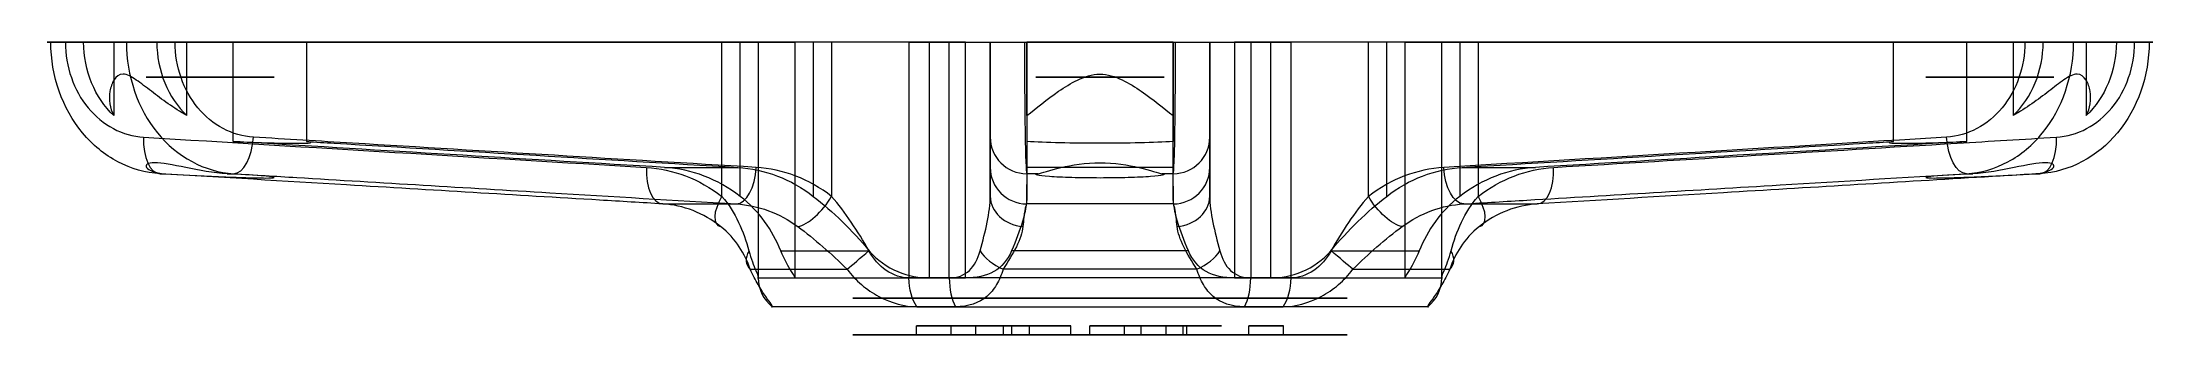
# Model space of a CAD drawing. Header units: inches. Extents: x -3.61 to 3.61, y -1 to 0.
import ezdxf

# ---------------------------------------------------------------- set-up
doc = ezdxf.new("R2010")
doc.units = ezdxf.units.IN
doc.header["$MEASUREMENT"] = 0
doc.layers.add('1', color=7, linetype='Continuous', true_color=0xffffff)
doc.layers.add('61', color=7, linetype='Continuous', true_color=0xffffff)

msp = doc.modelspace()

# ---------------------------------------------------------------- linework, layer by layer
at = {"layer": '1', "color": 1, "linetype": 'Continuous', "lineweight": 13}
for p, q in [((-3.5351, 0, -1.608), (-1.2921, 0, -0.313)), ((-3.4726, 0, -1.7162), (-3.3699, 0, -1.657)), ((-3.3699, 0, -1.657), (-3.3699, -0.2508, -1.657)), ((-3.1199, 0, -2.09), (-3.2226, 0, -2.1493)), ((-0.9171, 0, -0.9625), (-3.1601, 0, -2.2575)), ((-3.1199, -0.2508, -2.09), (-3.1199, 0, -2.09)), ((-2.9613, -0.3393, -1.421), (-2.9613, 0, -1.421)), ((-2.9613, 0, -1.421), (-1.2296, 0, -0.4212)), ((-2.7113, 0, -1.854), (-2.7113, -0.3393, -1.854)), ((-0.9796, 0, -0.8542), (-2.7113, 0, -1.854)), ((-1.2921, -0.5268, -0.313), (-1.2921, 0, -0.313)), ((-1.2296, -0.5268, -0.4212), (-1.2296, 0, -0.4212)), ((-1.1676, 0, -0.0795), (-1.1676, -0.8059, -0.0795)), ((-1.0429, 0, -0.071), (-1.0429, -0.8059, -0.071)), ((-0.9796, 0, -0.8542), (-0.9796, -0.5268, -0.8542)), ((-0.9171, 0, -0.9625), (-0.9171, -0.5268, -0.9625)), ((-0.6526, -0.8059, -0.9715), (-0.6526, 0, -0.9715)), ((-0.5829, -0.8059, -0.8677), (-0.5829, 0, -0.8677)), ((-0.515, -0.8059, 1.0509), (-0.515, 0, 1.0509)), ((-0.46, -0.8059, 0.9387), (-0.46, 0, 0.9387)), ((-0.375, 0, 1.2754), (-0.375, -0.5268, 1.2754)), ((-0.375, 0, 1.2754), (-0.375, 0, 3.8655)), ((-0.25, 0, 3.2751), (-0.25, -0.3393, 3.2751)), ((-0.25, -0.2508, 3.7469), (-0.25, 0, 3.7469)), ((-0.25, 0, 1.2754), (-0.25, -0.5268, 1.2754)), ((-0.25, 0, 1.2754), (-0.25, 0, 3.2751)), ((-0.25, 0, 3.7469), (-0.25, 0, 3.8655)), ((0.25, 0, 3.2751), (0.25, -0.3393, 3.2751)), ((0.25, -0.2508, 3.7469), (0.25, 0, 3.7469)), ((0.25, -0.5268, 1.2754), (0.25, 0, 1.2754)), ((0.25, 0, 3.8655), (0.25, 0, 3.7469)), ((0.25, 0, 3.2751), (0.25, 0, 1.2754)), ((0.375, -0.5268, 1.2754), (0.375, 0, 1.2754)), ((0.375, 0, 3.8655), (0.375, 0, 1.2754)), ((0.46, 0, 0.9387), (0.46, -0.8059, 0.9387)), ((0.515, 0, 1.0509), (0.515, -0.8059, 1.0509)), ((0.5829, 0, -0.8677), (0.5829, -0.8059, -0.8677)), ((0.6526, 0, -0.9715), (0.6526, -0.8059, -0.9715)), ((0.9171, -0.5268, -0.9625), (0.9171, 0, -0.9625)), ((3.1601, 0, -2.2575), (0.9171, 0, -0.9625)), ((0.9796, -0.5268, -0.8542), (0.9796, 0, -0.8542)), ((2.7113, 0, -1.854), (0.9796, 0, -0.8542)), ((1.0429, -0.8059, -0.071), (1.0429, 0, -0.071)), ((1.1676, -0.8059, -0.0795), (1.1676, 0, -0.0795)), ((1.2296, 0, -0.4212), (1.2296, -0.5268, -0.4212)), ((1.2296, 0, -0.4212), (2.9613, 0, -1.421)), ((1.2921, 0, -0.313), (1.2921, -0.5268, -0.313)), ((1.2921, 0, -0.313), (3.5351, 0, -1.608)), ((2.7113, -0.3393, -1.854), (2.7113, 0, -1.854)), ((2.9613, -0.3393, -1.421), (2.9613, 0, -1.421)), ((3.1199, 0, -2.09), (3.1199, -0.2508, -2.09)), ((3.2226, 0, -2.1493), (3.1199, 0, -2.09)), ((3.3699, 0, -1.657), (3.3699, -0.2508, -1.657)), ((3.3699, 0, -1.657), (3.4726, 0, -1.7162)), ((-0.627, -1, -0.3762), (-0.627, -0.97, -0.3762)), ((-0.627, -1, 0.3762), (-0.627, -0.97, 0.3762)), ((-0.5085, -1, 0.058), (-0.5085, -0.97, 0.058)), ((-0.5085, -1, 0.249), (-0.5085, -0.97, 0.249)), ((-0.5085, -1, -0.0621), (-0.5085, -0.97, -0.0621)), ((-0.5085, -1, -0.3762), (-0.5085, -0.97, -0.3762)), ((-0.4247, -1, -0.0705), (-0.4247, -0.97, -0.0705)), ((-0.3294, -1, 0.2463), (-0.3294, -0.97, 0.2463)), ((-0.3018, -1, -0.0442), (-0.3018, -0.97, -0.0442)), ((-0.241, -1, -0.3762), (-0.241, -0.97, -0.3762)), ((-0.0992, -1, -0.3762), (-0.0992, -0.97, -0.3762)), ((-0.0351, -1, -0.3762), (-0.0351, -0.97, -0.3762)), ((-0.0351, -1, 0.3762), (-0.0351, -0.97, 0.3762)), ((0.0836, -1, 0.249), (0.0836, -0.97, 0.249)), ((0.0836, -1, 0.0353), (0.0836, -0.97, 0.0353)), ((0.0836, -1, -0.0923), (0.0836, -0.97, -0.0923)), ((0.0836, -1, -0.3762), (0.0836, -0.97, -0.3762)), ((0.1408, -1, 0.249), (0.1408, -0.97, 0.249)), ((0.2261, -1, 0.2438), (0.2261, -0.97, 0.2438)), ((0.2838, -1, -0.0815), (0.2838, -0.97, -0.0815)), ((0.2962, -1, 0.3648), (0.2962, -0.97, 0.3648)), ((0.5083, -1, -0.3762), (0.5083, -0.97, -0.3762)), ((0.5083, -1, 0.3762), (0.5083, -0.97, 0.3762)), ((0.627, -1, 0.3762), (0.627, -0.97, 0.3762)), ((0.627, -1, -0.3762), (0.627, -0.97, -0.3762))]:
    msp.add_line(p, q, dxfattribs=at)
at = {"layer": '1', "color": 1, "linetype": 'Continuous', "lineweight": 13, "extrusion": (0, -1, 0)}
for centre, radius in [((-3.0406, -1.7555), 0.1406), ((0, 3.511), 0.1406), ((3.0406, -1.7555), 0.1406), ((-3.0406, -1.7555, 0.119), 0.2188), ((-3.0406, -1.7555, 0.119), 0.1406), ((0, 3.511, 0.119), 0.2188), ((0, 3.511, 0.119), 0.1406), ((3.0406, -1.7555, 0.119), 0.2188), ((3.0406, -1.7555, 0.119), 0.1406), ((0, 0, 0.875), 0.845), ((0, 0, 1), 0.845)]:
    msp.add_circle(centre, radius, dxfattribs=at)
at = {"layer": '1', "color": 1, "linetype": 'Continuous', "lineweight": 13, "extrusion": (0, 1, 0)}
for centre, radius, start, end in [((3.4726, -1.7162), 0.125, 333.70042, 60), ((0, 0), 3.9986, 326.29958, 333.70042), ((0, 0), 3.8736, 326.29958, 333.70042), ((3.2226, -2.1493), 0.125, 240, 326.29958), ((0.25, 3.8655), 0.125, 0, 86.29958), ((0, 0), 3.9986, 86.29958, 93.70042), ((0, 0), 3.8736, 86.29958, 93.70042), ((-0.25, 3.8655), 0.125, 93.70042, 180), ((-3.2226, -2.1493), 0.125, 213.70042, 300), ((0, 0), 3.8736, 206.29958, 213.70042), ((0, 0), 3.9986, 206.29958, 213.70042), ((-3.4726, -1.7162), 0.125, 120, 206.29958), ((0, 0, -0.8059), 1.1703, 356.10628, 63.89372), ((0, 0, -0.8059), 1.0453, 356.10628, 63.89372), ((0, 0, -0.8059), 1.1703, 236.10628, 303.89372), ((0, 0, -0.8059), 1.0453, 236.10628, 303.89372), ((0, 0, -0.8059), 1.0453, 116.10628, 183.89372), ((0, 0, -0.8059), 1.1703, 116.10628, 183.89372)]:
    msp.add_arc(centre, radius, start, end, dxfattribs=at)
at = {"layer": '1', "color": 1, "linetype": 'Continuous', "lineweight": 13, "extrusion": (0, -1, 0)}
for centre, radius, start, end in [((-3.0406, -1.7555), 0.3438, 163.34176, 256.65824), ((-3.0406, -1.7555), 0.3438, 343.34176, 76.65824), ((-1.4171, -0.0964), 0.25, 300, 3.89372), ((-1.4171, -0.0964), 0.375, 300, 3.89372), ((0, 0), 1.1703, 116.10628, 183.89372), ((0, 0), 1.0453, 116.10628, 183.89372), ((-0.7921, -1.179), 0.375, 56.10628, 120), ((-0.7921, -1.179), 0.25, 56.10628, 120), ((0, 0), 1.1703, 236.10628, 303.89372), ((0, 0), 1.0453, 236.10628, 303.89372), ((-0.625, 1.2754), 0.25, 296.10628, 0), ((-0.625, 1.2754), 0.375, 296.10628, 0), ((0, 3.511), 0.3438, 223.34176, 316.65824), ((0, 3.511), 0.3438, 43.34176, 136.65824), ((0.625, 1.2754), 0.375, 180, 243.89372), ((0.625, 1.2754), 0.25, 180, 243.89372), ((0, 0), 1.0453, 356.10628, 63.89372), ((0, 0), 1.1703, 356.10628, 63.89372), ((0.7921, -1.179), 0.375, 60, 123.89372), ((0.7921, -1.179), 0.25, 60, 123.89372), ((1.4171, -0.0964), 0.375, 176.10628, 240), ((1.4171, -0.0964), 0.25, 176.10628, 240), ((3.0406, -1.7555), 0.3438, 103.34176, 196.65824), ((3.0406, -1.7555), 0.3438, 283.34176, 16.65824), ((0, 0, 0.4279), 1.5931, 200.97138, 219.02862), ((0, 0, 0.4279), 1.5931, 80.97138, 99.02862), ((0, 0, 0.4279), 1.5931, 320.97138, 339.02862), ((0, 0, 0.4494), 3.5721, 205.97943, 206.60145), ((0, 0, 0.4494), 3.5721, 213.39855, 214.02057), ((0, 0, 0.4494), 3.5721, 93.39855, 94.02057), ((0, 0, 0.4494), 3.5721, 85.97943, 86.60145), ((0, 0, 0.4494), 3.5721, 325.97944, 326.60145), ((0, 0, 0.4494), 3.5721, 333.39855, 334.02056), ((0, 0, 0.5528), 1.5996, 200.97138, 219.02862), ((0, 0, 0.5528), 1.5996, 80.97138, 99.02862), ((0, 0, 0.5528), 1.5996, 320.97138, 339.02862), ((0, 0, 0.7133), 1.126, 194.43667, 225.56333), ((0, 0, 0.7133), 1.126, 74.43667, 105.56333), ((0, 0, 0.7133), 1.126, 314.43667, 345.56333), ((0, 0, 0.7761), 1.2341, 194.43667, 225.56333), ((0, 0, 0.7761), 1.2341, 74.43667, 105.56333), ((0, 0, 0.7761), 1.2341, 314.43667, 345.56333), ((0, 0, 0.9043), 1.1224, 116.10628, 183.89372), ((0, 0, 0.9043), 1.1224, 236.10628, 303.89372), ((0, 0, 0.9043), 1.1224, 356.10628, 63.89372)]:
    msp.add_arc(centre, radius, start, end, dxfattribs=at)
at = {"layer": '1', "color": 1, "linetype": 'Continuous', "lineweight": 13, "extrusion": (0.864844, -0.052208, 0.499318)}
for centre, start, end in [((-0.5171, 0.2345, -3.535), 91.72649, 181.51624), ((-0.502, -0.2652, -3.535), 181.93674, 271.72649)]:
    msp.add_arc(centre, 0.125, start, end, dxfattribs=at)
at = {"layer": '1', "color": 1, "linetype": 'Continuous', "lineweight": 13, "extrusion": (0, 0.052208, 0.998636)}
for centre, start, end in [((0.25, 0.5098, 3.535), 360, 89.78975), ((-0.25, 0.5098, 3.535), 90.21025, 180)]:
    msp.add_arc(centre, 0.125, start, end, dxfattribs=at)
at = {"layer": '1', "color": 1, "linetype": 'Continuous', "lineweight": 13, "extrusion": (0.864844, 0.052208, -0.499318)}
msp.add_arc((-0.502, -0.2652, 3.535), 0.125, 181.93674, 271.72649, dxfattribs=at)
at = {"layer": '1', "color": 1, "linetype": 'Continuous', "lineweight": 13, "extrusion": (-0.864844, -0.052208, 0.499318)}
msp.add_arc((0.5171, 0.2345, -3.535), 0.125, 358.48376, 88.27351, dxfattribs=at)
at = {"layer": '1', "color": 1, "linetype": 'Continuous', "lineweight": 13, "extrusion": (0.864868, -0.051689, 0.499332)}
for centre, start, end in [((-0.5159, 0.2347, -1.5491), 91.70936, 181.23879), ((-0.501, -0.2651, -1.5491), 182.17993, 271.70936)]:
    msp.add_arc(centre, 0.125, start, end, dxfattribs=at)
at = {"layer": '1', "color": 1, "linetype": 'Continuous', "lineweight": 13, "extrusion": (-2.18256e-15, 0.051689, 0.998663)}
for centre, start, end in [((0.25, 0.5087, 1.5491), 360, 89.52943), ((-0.25, 0.5087, 1.5491), 90.47057, 180)]:
    msp.add_arc(centre, 0.125, start, end, dxfattribs=at)
at = {"layer": '1', "color": 1, "linetype": 'Continuous', "lineweight": 13, "extrusion": (0.864868, 0.051689, -0.499332)}
msp.add_arc((-0.501, -0.2651, 1.5491), 0.125, 182.17993, 271.70936, dxfattribs=at)
at = {"layer": '1', "color": 1, "linetype": 'Continuous', "lineweight": 13, "extrusion": (-0.864868, -0.051689, 0.499332)}
msp.add_arc((0.5159, 0.2347, -1.5491), 0.125, 358.76121, 88.29064, dxfattribs=at)
at = {"layer": '1', "color": 1, "linetype": 'Continuous', "lineweight": 13, "extrusion": (0.720211, -0.555333, 0.415814)}
for centre, start, end in [((-1.168, -0.1119, -0.7682), 107.77697, 191.56467), ((-1.0153, -0.5881, -0.7682), 203.98928, 287.77697)]:
    msp.add_arc(centre, 0.125, start, end, dxfattribs=at)
at = {"layer": '1', "color": 1, "linetype": 'Continuous', "lineweight": 13, "extrusion": (0, 0.555333, 0.831628)}
for centre, start, end in [((0.25, 1.1464, 0.7682), 0, 83.78769), ((-0.25, 1.1464, 0.7682), 96.21231, 180)]:
    msp.add_arc(centre, 0.125, start, end, dxfattribs=at)
at = {"layer": '1', "color": 1, "linetype": 'Continuous', "lineweight": 13, "extrusion": (0.720211, 0.555333, -0.415814)}
msp.add_arc((-1.0153, -0.5881, 0.7682), 0.125, 203.98928, 287.77697, dxfattribs=at)
at = {"layer": '1', "color": 1, "linetype": 'Continuous', "lineweight": 13, "extrusion": (-0.720211, -0.555333, 0.415814)}
msp.add_arc((1.168, -0.1119, -0.7682), 0.125, 348.43533, 72.22303, dxfattribs=at)
at = {"layer": '1', "color": 1, "linetype": 'Continuous', "lineweight": 13, "extrusion": (0.315712, -0.766311, 0.559548)}
msp.add_arc((-1.2799, -0.3693, 0.0452), 0.125, 143.63616, 195.07561, dxfattribs=at)
at = {"layer": '1', "color": 1, "linetype": 'Continuous', "lineweight": 13, "extrusion": (0.642438, -0.766311, -0.006359)}
msp.add_arc((-1.0624, -0.8037, 0.0452), 0.125, 218.12594, 269.56539, dxfattribs=at)
at = {"layer": '1', "color": 1, "linetype": 'Continuous', "lineweight": 13, "extrusion": (0.326726, 0.766311, 0.553188)}
msp.add_arc((-0.0018, 1.3321, -0.0452), 0.125, 37.62278, 89.06223, dxfattribs=at)
at = {"layer": '1', "color": 1, "linetype": 'Continuous', "lineweight": 13, "extrusion": (-0.326726, 0.766311, 0.553188)}
msp.add_arc((0.0018, 1.3321, -0.0452), 0.125, 90.93777, 142.37722, dxfattribs=at)
at = {"layer": '1', "color": 1, "linetype": 'Continuous', "lineweight": 13, "extrusion": (0.642438, 0.766311, 0.006359)}
msp.add_arc((-1.0624, -0.8037, -0.0452), 0.125, 218.12594, 269.56539, dxfattribs=at)
at = {"layer": '1', "color": 1, "linetype": 'Continuous', "lineweight": 13, "extrusion": (-0.315712, -0.766311, 0.559548)}
msp.add_arc((1.2799, -0.3693, 0.0452), 0.125, 344.92439, 36.36384, dxfattribs=at)
at = {"layer": '1', "color": 1, "linetype": 'Continuous', "lineweight": 13, "extrusion": (-0.067906, -8.67016e-17, 0.997692)}
msp.add_arc((0.8059, -1.0453), 0.125, 270, 321.94554, dxfattribs=at)
at = {"layer": '1', "color": 1, "linetype": 'Continuous', "lineweight": 13, "extrusion": (0.830073, -2.13419e-16, -0.557654)}
msp.add_arc((-0.8059, -1.0453), 0.125, 218.05446, 270, dxfattribs=at)
at = {"layer": '1', "color": 1, "linetype": 'Continuous', "lineweight": 13, "extrusion": (0.897979, 3.20129e-16, 0.440038)}
msp.add_arc((-0.8059, 1.0453), 0.125, 90, 141.94554, dxfattribs=at)
at = {"layer": '1', "color": 1, "linetype": 'Continuous', "lineweight": 13, "extrusion": (-0.897979, 5.33548e-17, 0.440038)}
msp.add_arc((0.8059, 1.0453), 0.125, 38.05446, 90, dxfattribs=at)
at = {"layer": '1', "color": 1, "linetype": 'Continuous', "lineweight": 13, "extrusion": (0.830073, -2.66774e-16, 0.557654)}
msp.add_arc((-0.8059, -1.0453), 0.125, 218.05446, 270, dxfattribs=at)
at = {"layer": '1', "color": 1, "linetype": 'Continuous', "lineweight": 13, "extrusion": (0.067906, 0, 0.997692)}
msp.add_arc((-0.8059, -1.0453), 0.125, 218.05446, 270, dxfattribs=at)
at = {"layer": '1', "color": 1, "linetype": 'Continuous', "lineweight": 13}
for points, knots in [([(-3.2112, -0.4494, -1.5648), (-3.2614, -0.4464, -1.5925), (-3.3101, -0.4326, -1.6194), (-3.4009, -0.3848, -1.6697), (-3.4421, -0.3512, -1.6925), (-3.5449, -0.2275, -1.7495), (-3.5847, -0.115, -1.7716), (-3.5847, 0, -1.7716)], [0, 0, 0, 0, 0.25, 0.25, 0.5, 0.5, 1, 1, 1, 1]), ([(0.2505, -0.4494, 3.5633), (0.2516, -0.4464, 3.6207), (0.2526, -0.4326, 3.6764), (0.2545, -0.3848, 3.7801), (0.2553, -0.3512, 3.8272), (0.2573, -0.2275, 3.9447), (0.2581, -0.115, 3.9902), (0.2581, 0, 3.9902)], [0, 0, 0, 0, 0.25, 0.25, 0.5, 0.5, 1, 1, 1, 1]), ([(-3.3266, 0, -2.2186), (-3.3266, -0.1149, -2.2186), (-3.2876, -0.2273, -2.1953), (-3.1535, -0.3921, -2.1147), (-3.0589, -0.4434, -2.0578), (-2.9607, -0.4494, -1.9986)], [0, 0, 0, 0, 0.5, 0.5, 1, 1, 1, 1]), ([(-0.2581, 0, 3.9902), (-0.2581, -0.1149, 3.9902), (-0.2573, -0.2273, 3.9448), (-0.2546, -0.3921, 3.7883), (-0.2527, -0.4434, 3.678), (-0.2505, -0.4494, 3.5633)], [0, 0, 0, 0, 0.5, 0.5, 1, 1, 1, 1]), ([(2.9607, -0.4494, -1.9986), (3.0099, -0.4464, -2.0282), (3.0575, -0.4326, -2.057), (3.1465, -0.3848, -2.1105), (3.1868, -0.3512, -2.1347), (3.2876, -0.2275, -2.1952), (3.3266, -0.115, -2.2186), (3.3266, 0, -2.2186)], [0, 0, 0, 0, 0.25, 0.25, 0.5, 0.5, 1, 1, 1, 1]), ([(3.5847, 0, -1.7716), (3.5847, -0.1149, -1.7716), (3.545, -0.2273, -1.7495), (3.4081, -0.3921, -1.6736), (3.3116, -0.4434, -1.6202), (3.2112, -0.4494, -1.5648)], [0, 0, 0, 0, 0.5, 0.5, 1, 1, 1, 1]), ([(-3.1199, -0.2508, -2.09), (-3.1645, -0.2251, -2.0794), (-3.2052, -0.1956, -2.0605), (-3.2593, -0.1538, -2.0216), (-3.2763, -0.1403, -2.0069), (-3.309, -0.1177, -1.9716), (-3.3248, -0.1091, -1.9507), (-3.3514, -0.1089, -1.9049), (-3.3616, -0.1173, -1.8808), (-3.376, -0.1397, -1.8348), (-3.3804, -0.1535, -1.8124), (-3.3871, -0.1955, -1.7457), (-3.3831, -0.2251, -1.701), (-3.3699, -0.2508, -1.657)], [0, 0, 0, 0, 0.25, 0.25, 0.375, 0.375, 0.5, 0.5, 0.625, 0.625, 0.75, 0.75, 1, 1, 1, 1]), ([(-0.25, -0.2508, 3.7469), (-0.2186, -0.2251, 3.7803), (-0.1819, -0.1956, 3.8061), (-0.1211, -0.1538, 3.8335), (-0.0999, -0.1403, 3.8408), (-0.053, -0.1177, 3.8515), (-0.027, -0.1091, 3.8547), (0.026, -0.1089, 3.8548), (0.052, -0.1173, 3.8517), (0.099, -0.1397, 3.8411), (0.1206, -0.1535, 3.8337), (0.1817, -0.1955, 3.8062), (0.2184, -0.2251, 3.7804), (0.25, -0.2508, 3.7469)], [0, 0, 0, 0, 0.25, 0.25, 0.375, 0.375, 0.5, 0.5, 0.625, 0.625, 0.75, 0.75, 1, 1, 1, 1]), ([(3.3699, -0.2508, -1.657), (3.3831, -0.2251, -1.7009), (3.3871, -0.1956, -1.7455), (3.3804, -0.1538, -1.8119), (3.3762, -0.1403, -1.8339), (3.362, -0.1177, -1.8799), (3.3518, -0.1091, -1.904), (3.3253, -0.1089, -1.9499), (3.3097, -0.1173, -1.9708), (3.2769, -0.1397, -2.0063), (3.2598, -0.1535, -2.0213), (3.2054, -0.1955, -2.0605), (3.1647, -0.2251, -2.0794), (3.1199, -0.2508, -2.09)], [0, 0, 0, 0, 0.25, 0.25, 0.375, 0.375, 0.5, 0.5, 0.625, 0.625, 0.75, 0.75, 1, 1, 1, 1]), ([(-2.9613, -0.3393, -1.421), (-2.9161, -0.3412, -1.4317), (-2.8728, -0.3427, -1.4519), (-2.798, -0.3449, -1.5075), (-2.7665, -0.3454, -1.5428), (-2.7194, -0.3454, -1.6243), (-2.7046, -0.3449, -1.6693), (-2.6938, -0.3427, -1.762), (-2.698, -0.3412, -1.8096), (-2.7113, -0.3393, -1.854)], [0, 0, 0, 0, 0.25, 0.25, 0.5, 0.5, 0.75, 0.75, 1, 1, 1, 1]), ([(0.25, -0.3393, 3.2751), (0.2181, -0.3412, 3.2413), (0.1791, -0.3427, 3.2139), (0.0934, -0.3449, 3.1769), (0.0471, -0.3454, 3.1673), (-0.047, -0.3454, 3.1672), (-0.0934, -0.3449, 3.1769), (-0.1791, -0.3427, 3.2139), (-0.2181, -0.3412, 3.2413), (-0.25, -0.3393, 3.2751)], [0, 0, 0, 0, 0.25, 0.25, 0.5, 0.5, 0.75, 0.75, 1, 1, 1, 1]), ([(2.7113, -0.3393, -1.854), (2.698, -0.3412, -1.8096), (2.6938, -0.3427, -1.762), (2.7046, -0.3449, -1.6694), (2.7194, -0.3454, -1.6244), (2.7664, -0.3454, -1.5429), (2.798, -0.3449, -1.5076), (2.8729, -0.3427, -1.4519), (2.9161, -0.3412, -1.4317), (2.9613, -0.3393, -1.421)], [0, 0, 0, 0, 0.25, 0.25, 0.5, 0.5, 0.75, 0.75, 1, 1, 1, 1]), ([(-2.9822, -0.4494, -1.9663), (-3.029, -0.447, -1.9793), (-3.0793, -0.4373, -1.976), (-3.1674, -0.4195, -1.94), (-3.2058, -0.4119, -1.9069), (-3.2543, -0.4119, -1.8229), (-3.2638, -0.4195, -1.7729), (-3.2509, -0.4374, -1.6786), (-3.2285, -0.447, -1.6334), (-3.194, -0.4494, -1.5995)], [0, 0, 0, 0, 0.25, 0.25, 0.5, 0.5, 0.75, 0.75, 1, 1, 1, 1]), ([(-0.2118, -0.4494, 3.5659), (-0.1997, -0.447, 3.6125), (-0.1716, -0.4373, 3.6548), (-0.0965, -0.4195, 3.713), (-0.0483, -0.4119, 3.7297), (0.0482, -0.4119, 3.7298), (0.0965, -0.4195, 3.713), (0.1717, -0.4374, 3.6546), (0.1997, -0.447, 3.6125), (0.2118, -0.4494, 3.5659)], [0, 0, 0, 0, 0.25, 0.25, 0.5, 0.5, 0.75, 0.75, 1, 1, 1, 1]), ([(3.194, -0.4494, -1.5995), (3.2289, -0.4469, -1.6338), (3.2508, -0.4374, -1.6782), (3.2639, -0.4194, -1.7735), (3.2545, -0.4119, -1.8225), (3.2057, -0.4119, -1.907), (3.1677, -0.4194, -1.9399), (3.0788, -0.4374, -1.9762), (3.0294, -0.4469, -1.9794), (2.9822, -0.4494, -1.9663)], [0, 0, 0, 0, 0.25, 0.25, 0.5, 0.5, 0.75, 0.75, 1, 1, 1, 1]), ([(-1.4937, -0.5528, -0.5725), (-1.5657, -0.5485, -0.6142), (-1.6378, -0.5441, -0.6558), (-1.998, -0.5225, -0.864), (-2.2863, -0.5052, -1.0306), (-2.7867, -0.475, -1.3196), (-2.999, -0.4622, -1.4422), (-3.2112, -0.4494, -1.5648)], [0, 0, 0, 0, 0.125867, 0.125867, 0.629334, 0.629334, 1, 1, 1, 1]), ([(-3.194, -0.4494, -1.5995), (-3.1462, -0.4527, -1.5525), (-3.0771, -0.4565, -1.5298), (-2.9785, -0.4608, -1.5432), (-2.9466, -0.462, -1.5552), (-2.891, -0.4636, -1.5925), (-2.8678, -0.4641, -1.6174), (-2.8346, -0.4641, -1.6748), (-2.8246, -0.4636, -1.7075), (-2.8201, -0.462, -1.7738), (-2.8255, -0.4608, -1.8075), (-2.8635, -0.4565, -1.9001), (-2.9176, -0.4527, -1.9484), (-2.9822, -0.4494, -1.9663)], [0, 0, 0, 0, 0.25, 0.25, 0.375, 0.375, 0.5, 0.5, 0.625, 0.625, 0.75, 0.75, 1, 1, 1, 1]), ([(-2.9607, -0.4494, -1.9986), (-2.8886, -0.4537, -1.957), (-2.8166, -0.4581, -1.9154), (-2.4562, -0.4798, -1.7074), (-2.1679, -0.4972, -1.541), (-1.6673, -0.5273, -1.2522), (-1.455, -0.5401, -1.1297), (-1.2426, -0.5528, -1.0073)], [0, 0, 0, 0, 0.125867, 0.125867, 0.629334, 0.629334, 1, 1, 1, 1]), ([(-0.2505, -0.4494, 3.5633), (-0.2505, -0.4537, 3.4801), (-0.2505, -0.4581, 3.3969), (-0.2505, -0.4798, 2.9808), (-0.2506, -0.4972, 2.6479), (-0.2508, -0.5273, 2.07), (-0.2509, -0.5401, 1.8249), (-0.251, -0.5528, 1.5798)], [0, 0, 0, 0, 0.125867, 0.125867, 0.629334, 0.629334, 1, 1, 1, 1]), ([(0.2118, -0.4494, 3.5659), (0.2286, -0.4527, 3.5009), (0.2137, -0.4565, 3.4298), (0.1528, -0.4608, 3.351), (0.1265, -0.462, 3.3294), (0.0664, -0.4636, 3.2999), (0.0332, -0.4641, 3.2923), (-0.0331, -0.4641, 3.2922), (-0.0664, -0.4636, 3.2999), (-0.1261, -0.462, 3.3292), (-0.1526, -0.4608, 3.3507), (-0.2138, -0.4565, 3.4299), (-0.2286, -0.4527, 3.5009), (-0.2118, -0.4494, 3.5659)], [0, 0, 0, 0, 0.25, 0.25, 0.375, 0.375, 0.5, 0.5, 0.625, 0.625, 0.75, 0.75, 1, 1, 1, 1]), ([(0.251, -0.5528, 1.5798), (0.251, -0.5485, 1.663), (0.2509, -0.5441, 1.7463), (0.2507, -0.5225, 2.1624), (0.2506, -0.5052, 2.4952), (0.2505, -0.475, 3.0732), (0.2505, -0.4622, 3.3183), (0.2505, -0.4494, 3.5633)], [0, 0, 0, 0, 0.125867, 0.125867, 0.629334, 0.629334, 1, 1, 1, 1]), ([(1.2426, -0.5528, -1.0073), (1.3147, -0.5485, -1.0489), (1.3868, -0.5441, -1.0904), (1.7473, -0.5225, -1.2983), (2.0356, -0.5052, -1.4647), (2.5362, -0.475, -1.7536), (2.7485, -0.4622, -1.8761), (2.9607, -0.4494, -1.9986)], [0, 0, 0, 0, 0.125867, 0.125867, 0.629334, 0.629334, 1, 1, 1, 1]), ([(3.2112, -0.4494, -1.5648), (3.1391, -0.4537, -1.5232), (3.067, -0.4581, -1.4815), (2.7067, -0.4798, -1.2734), (2.4185, -0.4972, -1.1069), (1.918, -0.5273, -0.8178), (1.7058, -0.5401, -0.6952), (1.4937, -0.5528, -0.5725)], [0, 0, 0, 0, 0.125867, 0.125867, 0.629334, 0.629334, 1, 1, 1, 1]), ([(2.9822, -0.4494, -1.9663), (2.9176, -0.4527, -1.9484), (2.8634, -0.4565, -1.8999), (2.8257, -0.4608, -1.8079), (2.8201, -0.462, -1.7743), (2.8246, -0.4636, -1.7074), (2.8346, -0.4641, -1.6749), (2.8677, -0.4641, -1.6175), (2.891, -0.4636, -1.5925), (2.9462, -0.462, -1.5554), (2.9781, -0.4608, -1.5432), (3.0773, -0.4565, -1.5298), (3.1462, -0.4527, -1.5525), (3.194, -0.4494, -1.5995)], [0, 0, 0, 0, 0.25, 0.25, 0.375, 0.375, 0.5, 0.5, 0.625, 0.625, 0.75, 0.75, 1, 1, 1, 1]), ([(-1.2961, -0.6301, -0.444), (-1.3254, -0.6069, -0.4635), (-1.3573, -0.5886, -0.4846), (-1.4238, -0.5626, -0.5278), (-1.4582, -0.5549, -0.5499), (-1.4937, -0.5528, -0.5725)], [0, 0, 0, 0, 0.5, 0.5, 1, 1, 1, 1]), ([(-1.2921, -0.5268, -0.313), (-1.2685, -0.5541, -0.2993), (-1.25, -0.5844, -0.2837), (-1.2201, -0.6471, -0.2519), (-1.2085, -0.6797, -0.2356), (-1.1993, -0.7133, -0.2193)], [0, 0, 0, 0, 0.5, 0.5, 1, 1, 1, 1]), ([(-1.2426, -0.5528, -1.0073), (-1.2053, -0.5549, -0.9879), (-1.1683, -0.5628, -0.9688), (-1.0976, -0.5889, -0.9328), (-1.0641, -0.6069, -0.916), (-1.0326, -0.6301, -0.9004)], [0, 0, 0, 0, 0.5, 0.5, 1, 1, 1, 1]), ([(-1.0905, -0.7133, -0.2807), (-1.105, -0.6781, -0.3064), (-1.123, -0.6446, -0.3315), (-1.1686, -0.5818, -0.3793), (-1.1964, -0.5524, -0.402), (-1.2296, -0.5268, -0.4212)], [0, 0, 0, 0, 0.5, 0.5, 1, 1, 1, 1]), ([(-0.9796, -0.5268, -0.8542), (-0.9464, -0.5524, -0.8351), (-0.9127, -0.5818, -0.8224), (-0.8486, -0.6446, -0.8068), (-0.8178, -0.6781, -0.8037), (-0.7883, -0.7133, -0.804)], [0, 0, 0, 0, 0.5, 0.5, 1, 1, 1, 1]), ([(-0.7896, -0.7133, -0.929), (-0.8084, -0.6797, -0.9288), (-0.8285, -0.6467, -0.9307), (-0.871, -0.584, -0.9408), (-0.8934, -0.5542, -0.9488), (-0.9171, -0.5268, -0.9625)], [0, 0, 0, 0, 0.5, 0.5, 1, 1, 1, 1]), ([(-0.4097, -0.7133, 1.1483), (-0.4002, -0.6797, 1.1645), (-0.3918, -0.6467, 1.1828), (-0.3792, -0.584, 1.2247), (-0.375, -0.5542, 1.2481), (-0.375, -0.5268, 1.2754)], [0, 0, 0, 0, 0.5, 0.5, 1, 1, 1, 1]), ([(-0.25, -0.5268, 1.2754), (-0.25, -0.5524, 1.2371), (-0.2558, -0.5818, 1.2017), (-0.2744, -0.6446, 1.1383), (-0.2871, -0.6781, 1.1101), (-0.3021, -0.7133, 1.0847)], [0, 0, 0, 0, 0.5, 0.5, 1, 1, 1, 1]), ([(-0.251, -0.5528, 1.5798), (-0.2529, -0.5549, 1.5378), (-0.2549, -0.5628, 1.4961), (-0.2591, -0.5889, 1.417), (-0.2613, -0.6069, 1.3796), (-0.2635, -0.6301, 1.3444)], [0, 0, 0, 0, 0.5, 0.5, 1, 1, 1, 1]), ([(0.3021, -0.7133, 1.0847), (0.2871, -0.678, 1.1102), (0.2742, -0.644, 1.1389), (0.2557, -0.5813, 1.2023), (0.25, -0.5525, 1.2369), (0.25, -0.5268, 1.2754)], [0, 0, 0, 0, 0.5, 0.5, 1, 1, 1, 1]), ([(0.2635, -0.6301, 1.3444), (0.2613, -0.6069, 1.3796), (0.259, -0.5886, 1.4177), (0.2548, -0.5626, 1.497), (0.2529, -0.5549, 1.5378), (0.251, -0.5528, 1.5798)], [0, 0, 0, 0, 0.5, 0.5, 1, 1, 1, 1]), ([(0.375, -0.5268, 1.2754), (0.375, -0.5541, 1.2482), (0.3793, -0.5844, 1.2244), (0.3919, -0.6471, 1.1826), (0.4002, -0.6797, 1.1644), (0.4097, -0.7133, 1.1483)], [0, 0, 0, 0, 0.5, 0.5, 1, 1, 1, 1]), ([(0.7883, -0.7133, -0.804), (0.8179, -0.678, -0.8037), (0.8493, -0.644, -0.8069), (0.9134, -0.5813, -0.8226), (0.9462, -0.5525, -0.835), (0.9796, -0.5268, -0.8542)], [0, 0, 0, 0, 0.5, 0.5, 1, 1, 1, 1]), ([(0.9171, -0.5268, -0.9625), (0.8935, -0.5541, -0.9488), (0.8707, -0.5844, -0.9407), (0.8282, -0.6471, -0.9306), (0.8083, -0.6797, -0.9288), (0.7896, -0.7133, -0.929)], [0, 0, 0, 0, 0.5, 0.5, 1, 1, 1, 1]), ([(1.0326, -0.6301, -0.9004), (1.0641, -0.6069, -0.916), (1.0983, -0.5886, -0.9332), (1.169, -0.5626, -0.9692), (1.2053, -0.5549, -0.9879), (1.2426, -0.5528, -1.0073)], [0, 0, 0, 0, 0.5, 0.5, 1, 1, 1, 1]), ([(1.2296, -0.5268, -0.4212), (1.1964, -0.5524, -0.402), (1.1686, -0.5818, -0.3793), (1.123, -0.6446, -0.3315), (1.105, -0.6781, -0.3064), (1.0905, -0.7133, -0.2807)], [0, 0, 0, 0, 0.5, 0.5, 1, 1, 1, 1]), ([(1.1993, -0.7133, -0.2193), (1.2086, -0.6797, -0.2357), (1.2202, -0.6467, -0.2521), (1.2502, -0.584, -0.2839), (1.2684, -0.5542, -0.2993), (1.2921, -0.5268, -0.313)], [0, 0, 0, 0, 0.5, 0.5, 1, 1, 1, 1]), ([(1.4937, -0.5528, -0.5725), (1.4582, -0.5549, -0.5499), (1.4231, -0.5628, -0.5274), (1.3566, -0.5889, -0.4841), (1.3254, -0.6069, -0.4635), (1.2961, -0.6301, -0.444)], [0, 0, 0, 0, 0.5, 0.5, 1, 1, 1, 1]), ([(-1.1951, -0.7761, -0.3077), (-1.2044, -0.7497, -0.3331), (-1.2164, -0.7241, -0.3578), (-1.2489, -0.6748, -0.4044), (-1.2696, -0.651, -0.4263), (-1.2961, -0.6301, -0.444)], [0, 0, 0, 0, 0.5, 0.5, 1, 1, 1, 1]), ([(0.3311, -0.7761, 1.1888), (0.3137, -0.7497, 1.2096), (0.2983, -0.7241, 1.2324), (0.2743, -0.6748, 1.2837), (0.2656, -0.651, 1.3127), (0.2635, -0.6301, 1.3444)], [0, 0, 0, 0, 0.5, 0.5, 1, 1, 1, 1]), ([(0.864, -0.7761, -0.8812), (0.8907, -0.7497, -0.8765), (0.9181, -0.7241, -0.8745), (0.9746, -0.6748, -0.8794), (1.004, -0.651, -0.8863), (1.0326, -0.6301, -0.9004)], [0, 0, 0, 0, 0.5, 0.5, 1, 1, 1, 1]), ([(-1.1993, -0.7133, -0.2193), (-1.192, -0.7398, -0.2064), (-1.1832, -0.7634, -0.1884), (-1.1696, -0.7967, -0.1402), (-1.1656, -0.8059, -0.1099), (-1.1676, -0.8059, -0.0795)], [0, 0, 0, 0, 0.5, 0.5, 1, 1, 1, 1]), ([(-1.0429, -0.8059, -0.071), (-1.0401, -0.8059, -0.1121), (-1.0445, -0.7989, -0.1532), (-1.0632, -0.7687, -0.2261), (-1.0774, -0.7449, -0.2577), (-1.0905, -0.7133, -0.2807)], [0, 0, 0, 0, 0.5, 0.5, 1, 1, 1, 1]), ([(-0.6526, -0.8059, -0.9715), (-0.678, -0.8059, -0.9544), (-0.7062, -0.7967, -0.9429), (-0.7546, -0.7635, -0.9305), (-0.7747, -0.7398, -0.9291), (-0.7896, -0.7133, -0.929)], [0, 0, 0, 0, 0.5, 0.5, 1, 1, 1, 1]), ([(-0.7883, -0.7133, -0.804), (-0.7619, -0.7449, -0.8043), (-0.7274, -0.7687, -0.8077), (-0.6549, -0.7989, -0.8279), (-0.6171, -0.8059, -0.8447), (-0.5829, -0.8059, -0.8677)], [0, 0, 0, 0, 0.5, 0.5, 1, 1, 1, 1]), ([(-0.515, -0.8059, 1.0509), (-0.4875, -0.8059, 1.0644), (-0.4634, -0.7967, 1.083), (-0.4286, -0.7635, 1.1188), (-0.4173, -0.7398, 1.1355), (-0.4097, -0.7133, 1.1483)], [0, 0, 0, 0, 0.5, 0.5, 1, 1, 1, 1]), ([(-0.3021, -0.7133, 1.0847), (-0.3156, -0.7449, 1.0619), (-0.3358, -0.7687, 1.0338), (-0.3897, -0.799, 0.9811), (-0.423, -0.8059, 0.9568), (-0.46, -0.8059, 0.9387)], [0, 0, 0, 0, 0.5, 0.5, 1, 1, 1, 1]), ([(0.46, -0.8059, 0.9387), (0.423, -0.8059, 0.9568), (0.3897, -0.799, 0.9811), (0.3358, -0.7687, 1.0338), (0.3156, -0.7449, 1.0619), (0.3021, -0.7133, 1.0847)], [0, 0, 0, 0, 0.5, 0.5, 1, 1, 1, 1]), ([(0.4097, -0.7133, 1.1483), (0.4173, -0.7398, 1.1355), (0.4284, -0.7634, 1.1189), (0.4634, -0.7967, 1.083), (0.4876, -0.8059, 1.0644), (0.515, -0.8059, 1.0509)], [0, 0, 0, 0, 0.5, 0.5, 1, 1, 1, 1]), ([(0.5829, -0.8059, -0.8677), (0.6171, -0.8059, -0.8447), (0.6548, -0.799, -0.828), (0.7274, -0.7687, -0.8077), (0.7619, -0.7449, -0.8043), (0.7883, -0.7133, -0.804)], [0, 0, 0, 0, 0.5, 0.5, 1, 1, 1, 1]), ([(0.7896, -0.7133, -0.929), (0.7748, -0.7398, -0.9291), (0.7548, -0.7634, -0.9305), (0.7062, -0.7967, -0.9428), (0.678, -0.8059, -0.9545), (0.6526, -0.8059, -0.9715)], [0, 0, 0, 0, 0.5, 0.5, 1, 1, 1, 1]), ([(1.0905, -0.7133, -0.2807), (1.0774, -0.7449, -0.2577), (1.0632, -0.7687, -0.2261), (1.0445, -0.7989, -0.1532), (1.0401, -0.8059, -0.1121), (1.0429, -0.8059, -0.071)], [0, 0, 0, 0, 0.5, 0.5, 1, 1, 1, 1]), ([(1.1676, -0.8059, -0.0795), (1.1656, -0.8059, -0.11), (1.1696, -0.7967, -0.1402), (1.1832, -0.7635, -0.1882), (1.192, -0.7398, -0.2064), (1.1993, -0.7133, -0.2193)], [0, 0, 0, 0, 0.5, 0.5, 1, 1, 1, 1]), ([(-1.1198, -0.9043, -0.0762), (-1.1165, -0.9043, -0.125), (-1.1267, -0.8919, -0.1732), (-1.15, -0.8584, -0.2325), (-1.1591, -0.8445, -0.2506), (-1.1773, -0.8131, -0.2822), (-1.1865, -0.7955, -0.2958), (-1.1951, -0.7761, -0.3077)], [0, 0, 0, 0, 0.5, 0.5, 0.75, 0.75, 1, 1, 1, 1]), ([(-0.864, -0.7761, -0.8812), (-0.8495, -0.7955, -0.8796), (-0.8331, -0.8131, -0.8785), (-0.7966, -0.8445, -0.8785), (-0.7763, -0.8584, -0.8797), (-0.7134, -0.8919, -0.8891), (-0.6665, -0.9043, -0.9044), (-0.6259, -0.9043, -0.9317)], [0, 0, 0, 0, 0.25, 0.25, 0.5, 0.5, 1, 1, 1, 1]), ([(-0.3311, -0.7761, 1.1888), (-0.337, -0.7955, 1.1755), (-0.3443, -0.8131, 1.1607), (-0.3625, -0.8445, 1.1292), (-0.3736, -0.8584, 1.1122), (-0.4133, -0.8919, 1.0623), (-0.45, -0.9043, 1.0294), (-0.4939, -0.9043, 1.0079)], [0, 0, 0, 0, 0.25, 0.25, 0.5, 0.5, 1, 1, 1, 1]), ([(0.4939, -0.9043, 1.0079), (0.45, -0.9043, 1.0294), (0.4133, -0.8919, 1.0623), (0.3737, -0.8584, 1.1121), (0.3625, -0.8445, 1.1291), (0.3443, -0.8131, 1.1607), (0.337, -0.7955, 1.1755), (0.3311, -0.7761, 1.1888)], [0, 0, 0, 0, 0.5, 0.5, 0.75, 0.75, 1, 1, 1, 1]), ([(0.6259, -0.9043, -0.9317), (0.6665, -0.9043, -0.9044), (0.7133, -0.8919, -0.8891), (0.7763, -0.8584, -0.8797), (0.7966, -0.8445, -0.8785), (0.8331, -0.8131, -0.8785), (0.8495, -0.7955, -0.8796), (0.864, -0.7761, -0.8812)], [0, 0, 0, 0, 0.5, 0.5, 0.75, 0.75, 1, 1, 1, 1]), ([(1.1951, -0.7761, -0.3077), (1.1865, -0.7955, -0.2959), (1.1774, -0.8131, -0.2822), (1.1591, -0.8445, -0.2507), (1.15, -0.8584, -0.2325), (1.1267, -0.8919, -0.1732), (1.1165, -0.9043, -0.125), (1.1198, -0.9043, -0.0762)], [0, 0, 0, 0, 0.25, 0.25, 0.5, 0.5, 1, 1, 1, 1])]:
    msp.add_open_spline(points, degree=3, knots=knots, dxfattribs=at)
at = {"layer": '1', "color": 1, "linetype": 'Continuous', "lineweight": 13, "extrusion": (-0.5, -3.63751e-15, 0.866025)}
msp.add_open_spline([(-3.5351, 0, -1.608), (-3.5351, -0.0831, -1.608), (-3.5066, -0.1644, -1.5915), (-3.433, -0.2537, -1.549), (-3.4035, -0.278, -1.532), (-3.3385, -0.3124, -1.4945), (-3.3037, -0.3224, -1.4744), (-3.2678, -0.3246, -1.4537)], degree=3, knots=[0, 0, 0, 0, 0.5, 0.5, 0.75, 0.75, 1, 1, 1, 1], dxfattribs=at)
at = {"layer": '1', "color": 1, "linetype": 'Continuous', "lineweight": 13, "extrusion": (-0.5, 0, 0.866025)}
for points in [[(-3.3699, -0.2508, -1.657), (-3.434, -0.19, -1.6939), (-3.4726, -0.0963, -1.7162), (-3.4726, 0, -1.7162)], [(-3.2226, 0, -2.1493), (-3.2226, -0.0963, -2.1493), (-3.184, -0.19, -2.127), (-3.1199, -0.2508, -2.09)]]:
    msp.add_open_spline(points, degree=3, dxfattribs=at)
at = {"layer": '1', "color": 1, "linetype": 'Continuous', "lineweight": 13, "extrusion": (-0.5, 9.26699e-14, 0.866025)}
msp.add_open_spline([(-2.8928, -0.3246, -2.1032), (-2.9287, -0.3224, -2.1239), (-2.9635, -0.3124, -2.144), (-3.0285, -0.278, -2.1815), (-3.058, -0.2537, -2.1985), (-3.1316, -0.1644, -2.241), (-3.1601, -0.0831, -2.2575), (-3.1601, 0, -2.2575)], degree=3, knots=[0, 0, 0, 0, 0.25, 0.25, 0.5, 0.5, 1, 1, 1, 1], dxfattribs=at)
at = {"layer": '1', "color": 1, "linetype": 'Continuous', "lineweight": 13, "extrusion": (1, -4.79854e-15, 1.88919e-14)}
msp.add_open_spline([(-0.375, -0.3246, 3.5568), (-0.375, -0.3224, 3.5983), (-0.375, -0.3124, 3.6385), (-0.375, -0.278, 3.7135), (-0.375, -0.2537, 3.7475), (-0.375, -0.1644, 3.8326), (-0.375, -0.0831, 3.8655), (-0.375, 0, 3.8655)], degree=3, knots=[0, 0, 0, 0, 0.25, 0.25, 0.5, 0.5, 1, 1, 1, 1], dxfattribs=at)
at = {"layer": '1', "color": 1, "linetype": 'Continuous', "lineweight": 13, "extrusion": (1, 0, 9.36284e-16)}
for points in [[(-0.25, 0, 3.8655), (-0.25, -0.0963, 3.8655), (-0.25, -0.19, 3.8209), (-0.25, -0.2508, 3.7469)], [(0.25, -0.2508, 3.7469), (0.25, -0.19, 3.8209), (0.25, -0.0963, 3.8655), (0.25, 0, 3.8655)]]:
    msp.add_open_spline(points, degree=3, dxfattribs=at)
at = {"layer": '1', "color": 1, "linetype": 'Continuous', "lineweight": 13, "extrusion": (1, 4.79854e-15, -1.88919e-14)}
msp.add_open_spline([(0.375, 0, 3.8655), (0.375, -0.0831, 3.8655), (0.375, -0.1644, 3.8326), (0.375, -0.2537, 3.7475), (0.375, -0.278, 3.7135), (0.375, -0.3124, 3.6385), (0.375, -0.3224, 3.5983), (0.375, -0.3246, 3.5568)], degree=3, knots=[0, 0, 0, 0, 0.5, 0.5, 0.75, 0.75, 1, 1, 1, 1], dxfattribs=at)
at = {"layer": '1', "color": 1, "linetype": 'Continuous', "lineweight": 13, "extrusion": (-0.5, -3.63751e-15, -0.866025)}
msp.add_open_spline([(3.1601, 0, -2.2575), (3.1601, -0.0831, -2.2575), (3.1316, -0.1644, -2.241), (3.058, -0.2537, -2.1985), (3.0285, -0.278, -2.1815), (2.9635, -0.3124, -2.144), (2.9287, -0.3224, -2.1239), (2.8928, -0.3246, -2.1032)], degree=3, knots=[0, 0, 0, 0, 0.5, 0.5, 0.75, 0.75, 1, 1, 1, 1], dxfattribs=at)
at = {"layer": '1', "color": 1, "linetype": 'Continuous', "lineweight": 13, "extrusion": (-0.5, 0, -0.866025)}
for points in [[(3.1199, -0.2508, -2.09), (3.184, -0.19, -2.127), (3.2226, -0.0963, -2.1493), (3.2226, 0, -2.1493)], [(3.4726, 0, -1.7162), (3.4726, -0.0963, -1.7162), (3.434, -0.19, -1.6939), (3.3699, -0.2508, -1.657)]]:
    msp.add_open_spline(points, degree=3, dxfattribs=at)
at = {"layer": '1', "color": 1, "linetype": 'Continuous', "lineweight": 13, "extrusion": (-0.5, 5.97591e-14, -0.866025)}
msp.add_open_spline([(3.2678, -0.3246, -1.4537), (3.3037, -0.3224, -1.4744), (3.3385, -0.3124, -1.4945), (3.4035, -0.278, -1.532), (3.433, -0.2537, -1.549), (3.5066, -0.1644, -1.5915), (3.5351, -0.0831, -1.608), (3.5351, 0, -1.608)], degree=3, knots=[0, 0, 0, 0, 0.25, 0.25, 0.5, 0.5, 1, 1, 1, 1], dxfattribs=at)
at = {"layer": '1', "color": 1, "linetype": 'Continuous', "lineweight": 13, "extrusion": (0.5, -4.70776e-12, -0.866025)}
msp.add_open_spline([(-3.2678, -0.3246, -1.4537), (-2.6952, -0.3591, -1.1231), (-2.1227, -0.3937, -0.7925), (-1.5501, -0.4279, -0.4619)], degree=3, dxfattribs=at)
at = {"layer": '1', "color": 1, "linetype": 'Continuous', "lineweight": 13, "extrusion": (0.5, -5.87377e-12, -0.866025)}
msp.add_open_spline([(-1.4876, -0.4279, -0.5702), (-1.9471, -0.4005, -0.8355), (-2.4067, -0.3727, -1.1008), (-2.898, -0.3431, -1.3845), (-2.9296, -0.3412, -1.4027), (-2.9613, -0.3393, -1.421)], degree=3, knots=[0, 0, 0, 0, 0.93554, 0.93554, 1, 1, 1, 1], dxfattribs=at)
at = {"layer": '1', "color": 1, "linetype": 'Continuous', "lineweight": 13, "extrusion": (0.5, -9.38449e-12, -0.866025)}
msp.add_open_spline([(-1.1751, -0.4279, -1.1114), (-1.6346, -0.4005, -1.3768), (-2.0942, -0.3727, -1.6421), (-2.6668, -0.3382, -1.9727), (-2.7798, -0.3314, -2.0379), (-2.8928, -0.3246, -2.1032)], degree=3, knots=[0, 0, 0, 0, 0.802645, 0.802645, 1, 1, 1, 1], dxfattribs=at)
at = {"layer": '1', "color": 1, "linetype": 'Continuous', "lineweight": 13, "extrusion": (0.5, 1.21147e-11, -0.866025)}
msp.add_open_spline([(-2.7113, -0.3393, -1.854), (-2.6796, -0.3412, -1.8358), (-2.648, -0.3431, -1.8175), (-2.1567, -0.3727, -1.5339), (-1.6971, -0.4005, -1.2685), (-1.2376, -0.4279, -1.0032)], degree=3, knots=[0, 0, 0, 0, 0.06446, 0.06446, 1, 1, 1, 1], dxfattribs=at)
at = {"layer": '1', "color": 1, "linetype": 'Continuous', "lineweight": 13, "extrusion": (1, -3.19925e-12, 1.66739e-13)}
msp.add_open_spline([(-0.375, -0.4279, 1.5734), (-0.375, -0.4005, 2.104), (-0.375, -0.3727, 2.6347), (-0.375, -0.3382, 3.2959), (-0.375, -0.3314, 3.4263), (-0.375, -0.3246, 3.5568)], degree=3, knots=[0, 0, 0, 0, 0.802645, 0.802645, 1, 1, 1, 1], dxfattribs=at)
at = {"layer": '1', "color": 1, "linetype": 'Continuous', "lineweight": 13, "extrusion": (1, 3.09051e-12, -1.58809e-13)}
msp.add_open_spline([(-0.25, -0.3393, 3.2751), (-0.25, -0.3412, 3.2385), (-0.25, -0.3431, 3.2019), (-0.25, -0.3727, 2.6347), (-0.25, -0.4005, 2.104), (-0.25, -0.4279, 1.5734)], degree=3, knots=[0, 0, 0, 0, 0.06446, 0.06446, 1, 1, 1, 1], dxfattribs=at)
at = {"layer": '1', "color": 1, "linetype": 'Continuous', "lineweight": 13, "extrusion": (1, -3.48015e-12, 1.78976e-13)}
msp.add_open_spline([(0.25, -0.4279, 1.5734), (0.25, -0.4005, 2.104), (0.25, -0.3727, 2.6347), (0.25, -0.3431, 3.2019), (0.25, -0.3412, 3.2385), (0.25, -0.3393, 3.2751)], degree=3, knots=[0, 0, 0, 0, 0.93554, 0.93554, 1, 1, 1, 1], dxfattribs=at)
at = {"layer": '1', "color": 1, "linetype": 'Continuous', "lineweight": 13, "extrusion": (1, 3.03475e-12, -1.58165e-13)}
msp.add_open_spline([(0.375, -0.3246, 3.5568), (0.375, -0.3591, 2.8957), (0.375, -0.3937, 2.2345), (0.375, -0.4279, 1.5734)], degree=3, dxfattribs=at)
at = {"layer": '1', "color": 1, "linetype": 'Continuous', "lineweight": 13, "extrusion": (-0.5, 4.70776e-13, -0.866025)}
msp.add_open_spline([(2.8928, -0.3246, -2.1032), (2.3202, -0.3591, -1.7726), (1.7477, -0.3937, -1.442), (1.1751, -0.4279, -1.1114)], degree=3, dxfattribs=at)
at = {"layer": '1', "color": 1, "linetype": 'Continuous', "lineweight": 13, "extrusion": (-0.5, 3.48755e-12, -0.866025)}
msp.add_open_spline([(1.2376, -0.4279, -1.0032), (1.6971, -0.4005, -1.2685), (2.1567, -0.3727, -1.5339), (2.648, -0.3431, -1.8175), (2.6796, -0.3412, -1.8358), (2.7113, -0.3393, -1.854)], degree=3, knots=[0, 0, 0, 0, 0.93554, 0.93554, 1, 1, 1, 1], dxfattribs=at)
at = {"layer": '1', "color": 1, "linetype": 'Continuous', "lineweight": 13, "extrusion": (-0.5, -7.15866e-12, -0.866025)}
msp.add_open_spline([(2.9613, -0.3393, -1.421), (2.9296, -0.3412, -1.4027), (2.898, -0.3431, -1.3845), (2.4067, -0.3727, -1.1008), (1.9471, -0.4005, -0.8355), (1.4876, -0.4279, -0.5702)], degree=3, knots=[0, 0, 0, 0, 0.06446, 0.06446, 1, 1, 1, 1], dxfattribs=at)
at = {"layer": '1', "color": 1, "linetype": 'Continuous', "lineweight": 13, "extrusion": (-0.5, 3.22592e-12, -0.866025)}
msp.add_open_spline([(1.5501, -0.4279, -0.4619), (2.0096, -0.4005, -0.7273), (2.4692, -0.3727, -0.9926), (3.0418, -0.3382, -1.3232), (3.1548, -0.3314, -1.3884), (3.2678, -0.3246, -1.4537)], degree=3, knots=[0, 0, 0, 0, 0.802645, 0.802645, 1, 1, 1, 1], dxfattribs=at)
at = {"layer": '1', "color": 1, "linetype": 'Continuous', "lineweight": 13, "extrusion": (-0.5, 2.06151e-13, 0.866025)}
msp.add_open_spline([(-1.5501, -0.4279, -0.4619), (-1.5039, -0.4307, -0.4353), (-1.4592, -0.4405, -0.4094), (-1.3723, -0.4737, -0.3593), (-1.3305, -0.4971, -0.3351), (-1.2921, -0.5268, -0.313)], degree=3, knots=[0, 0, 0, 0, 0.5, 0.5, 1, 1, 1, 1], dxfattribs=at)
at = {"layer": '1', "color": 1, "linetype": 'Continuous', "lineweight": 13, "extrusion": (-0.5, 2.17551e-13, 0.866025)}
msp.add_open_spline([(-1.2296, -0.5268, -0.4212), (-1.268, -0.4971, -0.4434), (-1.3089, -0.4741, -0.467), (-1.3957, -0.4407, -0.5172), (-1.4414, -0.4307, -0.5435), (-1.4876, -0.4279, -0.5702)], degree=3, knots=[0, 0, 0, 0, 0.5, 0.5, 1, 1, 1, 1], dxfattribs=at)
at = {"layer": '1', "color": 1, "linetype": 'Continuous', "lineweight": 13, "extrusion": (-0.5, -2.62571e-13, 0.866025)}
msp.add_open_spline([(-1.2376, -0.4279, -1.0032), (-1.1914, -0.4307, -0.9766), (-1.1457, -0.4407, -0.9502), (-1.0589, -0.4741, -0.9), (-1.018, -0.4971, -0.8764), (-0.9796, -0.5268, -0.8542)], degree=3, knots=[0, 0, 0, 0, 0.5, 0.5, 1, 1, 1, 1], dxfattribs=at)
at = {"layer": '1', "color": 1, "linetype": 'Continuous', "lineweight": 13, "extrusion": (-0.5, -2.43834e-13, 0.866025)}
msp.add_open_spline([(-0.9171, -0.5268, -0.9625), (-0.9555, -0.4971, -0.9847), (-0.9964, -0.4741, -1.0083), (-1.0832, -0.4407, -1.0584), (-1.1289, -0.4307, -1.0848), (-1.1751, -0.4279, -1.1114)], degree=3, knots=[0, 0, 0, 0, 0.5, 0.5, 1, 1, 1, 1], dxfattribs=at)
at = {"layer": '1', "color": 1, "linetype": 'Continuous', "lineweight": 13, "extrusion": (-1, -7.93883e-14, 2.63367e-14)}
msp.add_open_spline([(-0.375, -0.5268, 1.2754), (-0.375, -0.4971, 1.3198), (-0.375, -0.4741, 1.3671), (-0.375, -0.4407, 1.4673), (-0.375, -0.4307, 1.5201), (-0.375, -0.4279, 1.5734)], degree=3, knots=[0, 0, 0, 0, 0.5, 0.5, 1, 1, 1, 1], dxfattribs=at)
at = {"layer": '1', "color": 1, "linetype": 'Continuous', "lineweight": 13, "extrusion": (-1, -7.44266e-14, 2.46906e-14)}
msp.add_open_spline([(-0.25, -0.4279, 1.5734), (-0.25, -0.4307, 1.5201), (-0.25, -0.4407, 1.4673), (-0.25, -0.4741, 1.3671), (-0.25, -0.4971, 1.3198), (-0.25, -0.5268, 1.2754)], degree=3, knots=[0, 0, 0, 0, 0.5, 0.5, 1, 1, 1, 1], dxfattribs=at)
at = {"layer": '1', "color": 1, "linetype": 'Continuous', "lineweight": 13, "extrusion": (-1, 8.43501e-14, -2.79827e-14)}
msp.add_open_spline([(0.25, -0.5268, 1.2754), (0.25, -0.4971, 1.3198), (0.25, -0.4741, 1.3671), (0.25, -0.4407, 1.4673), (0.25, -0.4307, 1.5201), (0.25, -0.4279, 1.5734)], degree=3, knots=[0, 0, 0, 0, 0.5, 0.5, 1, 1, 1, 1], dxfattribs=at)
at = {"layer": '1', "color": 1, "linetype": 'Continuous', "lineweight": 13, "extrusion": (-1, 7.19632e-14, -2.38734e-14)}
msp.add_open_spline([(0.375, -0.4279, 1.5734), (0.375, -0.4307, 1.5201), (0.375, -0.4405, 1.4684), (0.375, -0.4737, 1.3681), (0.375, -0.4971, 1.3198), (0.375, -0.5268, 1.2754)], degree=3, knots=[0, 0, 0, 0, 0.5, 0.5, 1, 1, 1, 1], dxfattribs=at)
at = {"layer": '1', "color": 1, "linetype": 'Continuous', "lineweight": 13, "extrusion": (0.5, -9.00611e-14, 0.866025)}
msp.add_open_spline([(1.1751, -0.4279, -1.1114), (1.1289, -0.4307, -1.0848), (1.0842, -0.4405, -1.059), (0.9973, -0.4737, -1.0088), (0.9555, -0.4971, -0.9847), (0.9171, -0.5268, -0.9625)], degree=3, knots=[0, 0, 0, 0, 0.5, 0.5, 1, 1, 1, 1], dxfattribs=at)
at = {"layer": '1', "color": 1, "linetype": 'Continuous', "lineweight": 13, "extrusion": (0.5, -1.25951e-13, 0.866025)}
msp.add_open_spline([(0.9796, -0.5268, -0.8542), (1.018, -0.4971, -0.8764), (1.0589, -0.4741, -0.9), (1.1457, -0.4407, -0.9502), (1.1914, -0.4307, -0.9766), (1.2376, -0.4279, -1.0032)], degree=3, knots=[0, 0, 0, 0, 0.5, 0.5, 1, 1, 1, 1], dxfattribs=at)
at = {"layer": '1', "color": 1, "linetype": 'Continuous', "lineweight": 13, "extrusion": (0.5, 1.44167e-13, 0.866025)}
msp.add_open_spline([(1.4876, -0.4279, -0.5702), (1.4414, -0.4307, -0.5435), (1.3957, -0.4407, -0.5172), (1.3089, -0.4741, -0.467), (1.268, -0.4971, -0.4434), (1.2296, -0.5268, -0.4212)], degree=3, knots=[0, 0, 0, 0, 0.5, 0.5, 1, 1, 1, 1], dxfattribs=at)
at = {"layer": '1', "color": 1, "linetype": 'Continuous', "lineweight": 13, "extrusion": (0.5, 1.57178e-13, 0.866025)}
msp.add_open_spline([(1.2921, -0.5268, -0.313), (1.3305, -0.4971, -0.3351), (1.3714, -0.4741, -0.3588), (1.4582, -0.4407, -0.4089), (1.5039, -0.4307, -0.4353), (1.5501, -0.4279, -0.4619)], degree=3, knots=[0, 0, 0, 0, 0.5, 0.5, 1, 1, 1, 1], dxfattribs=at)
at = {"layer": '1', "color": 1, "linetype": 'Continuous', "lineweight": 13}
for points in [[(-1.0326, -0.6301, -0.9004), (-0.9753, -0.6721, -0.8722), (-0.9175, -0.7231, -0.8718), (-0.864, -0.7761, -0.8812)], [(-0.2635, -0.6301, 1.3444), (-0.2676, -0.6721, 1.2808), (-0.2962, -0.7231, 1.2305), (-0.3311, -0.7761, 1.1888)], [(1.2961, -0.6301, -0.444), (1.243, -0.6721, -0.4086), (1.2137, -0.7231, -0.3587), (1.1951, -0.7761, -0.3077)], [(-0.627, -0.97, 0.3762), (-0.627, -0.97, 0.1254), (-0.627, -0.97, -0.1254), (-0.627, -0.97, -0.3762)], [(-0.627, -0.97, -0.3762), (-0.5875, -0.97, -0.3762), (-0.548, -0.97, -0.3762), (-0.5085, -0.97, -0.3762)], [(-0.627, -1, -0.3762), (-0.627, -1, -0.1254), (-0.627, -1, 0.1254), (-0.627, -1, 0.3762)], [(-0.5085, -1, -0.3762), (-0.548, -1, -0.3762), (-0.5875, -1, -0.3762), (-0.627, -1, -0.3762)], [(-0.5085, -0.97, 0.058), (-0.5085, -0.97, 0.1217), (-0.5085, -0.97, 0.1853), (-0.5085, -0.97, 0.249)], [(-0.5085, -0.97, -0.3762), (-0.5085, -0.97, -0.2715), (-0.5085, -0.97, -0.1668), (-0.5085, -0.97, -0.0621)], [(-0.5085, -1, 0.249), (-0.5085, -1, 0.1853), (-0.5085, -1, 0.1217), (-0.5085, -1, 0.058)], [(-0.5085, -1, -0.0621), (-0.5085, -1, -0.1668), (-0.5085, -1, -0.2715), (-0.5085, -1, -0.3762)], [(-0.241, -0.97, -0.3762), (-0.1937, -0.97, -0.3762), (-0.1465, -0.97, -0.3762), (-0.0992, -0.97, -0.3762)], [(-0.0992, -1, -0.3762), (-0.1465, -1, -0.3762), (-0.1937, -1, -0.3762), (-0.241, -1, -0.3762)], [(-0.0351, -0.97, 0.3762), (-0.0351, -0.97, 0.1254), (-0.0351, -0.97, -0.1254), (-0.0351, -0.97, -0.3762)], [(-0.0351, -0.97, -0.3762), (0.0045, -0.97, -0.3762), (0.044, -0.97, -0.3762), (0.0836, -0.97, -0.3762)], [(-0.0351, -1, -0.3762), (-0.0351, -1, -0.1254), (-0.0351, -1, 0.1254), (-0.0351, -1, 0.3762)], [(0.0836, -1, -0.3762), (0.044, -1, -0.3762), (0.0045, -1, -0.3762), (-0.0351, -1, -0.3762)], [(0.0836, -0.97, 0.0353), (0.0836, -0.97, 0.1065), (0.0836, -0.97, 0.1777), (0.0836, -0.97, 0.249)], [(0.0836, -0.97, 0.249), (0.1027, -0.97, 0.249), (0.1217, -0.97, 0.249), (0.1408, -0.97, 0.249)], [(0.0836, -0.97, -0.3762), (0.0836, -0.97, -0.2815), (0.0836, -0.97, -0.1869), (0.0836, -0.97, -0.0923)], [(0.0836, -1, 0.249), (0.0836, -1, 0.1777), (0.0836, -1, 0.1065), (0.0836, -1, 0.0353)], [(0.1408, -1, 0.249), (0.1217, -1, 0.249), (0.1027, -1, 0.249), (0.0836, -1, 0.249)], [(0.0836, -1, -0.0923), (0.0836, -1, -0.1869), (0.0836, -1, -0.2815), (0.0836, -1, -0.3762)], [(0.627, -0.97, 0.3762), (0.5874, -0.97, 0.3762), (0.5479, -0.97, 0.3762), (0.5083, -0.97, 0.3762)], [(0.5083, -0.97, 0.3762), (0.5083, -0.97, 0.1254), (0.5083, -0.97, -0.1254), (0.5083, -0.97, -0.3762)], [(0.5083, -0.97, -0.3762), (0.5479, -0.97, -0.3762), (0.5874, -0.97, -0.3762), (0.627, -0.97, -0.3762)], [(0.5083, -1, 0.3762), (0.5479, -1, 0.3762), (0.5874, -1, 0.3762), (0.627, -1, 0.3762)], [(0.5083, -1, -0.3762), (0.5083, -1, -0.1254), (0.5083, -1, 0.1254), (0.5083, -1, 0.3762)], [(0.627, -1, -0.3762), (0.5874, -1, -0.3762), (0.5479, -1, -0.3762), (0.5083, -1, -0.3762)], [(0.627, -0.97, -0.3762), (0.627, -0.97, -0.1254), (0.627, -0.97, 0.1254), (0.627, -0.97, 0.3762)], [(0.627, -1, 0.3762), (0.627, -1, 0.1254), (0.627, -1, -0.1254), (0.627, -1, -0.3762)]]:
    msp.add_open_spline(points, degree=3, dxfattribs=at)
at = {"layer": '1', "color": 1, "linetype": 'Continuous', "lineweight": 13, "extrusion": (0, 1, 0)}
for points, knots in [([(-0.3018, -0.97, -0.0442), (-0.2503, -0.97, -0.0345), (-0.2116, -0.97, -0.0114), (-0.1597, -0.97, 0.0623), (-0.1468, -0.97, 0.1088), (-0.1468, -0.97, 0.2097), (-0.1555, -0.97, 0.2491), (-0.1895, -0.97, 0.3184), (-0.2122, -0.97, 0.3425), (-0.2691, -0.97, 0.3694), (-0.3147, -0.97, 0.3762), (-0.4607, -0.97, 0.3762), (-0.5438, -0.97, 0.3762), (-0.627, -0.97, 0.3762)], [0, 0, 0, 0, 0.184365, 0.184365, 0.36973, 0.36973, 0.515872, 0.515872, 0.661762, 0.661762, 0.807268, 0.807268, 1, 1, 1, 1]), ([(-0.627, -1, 0.3762), (-0.5438, -1, 0.3762), (-0.4607, -1, 0.3762), (-0.3147, -1, 0.3762), (-0.2691, -1, 0.3694), (-0.2122, -1, 0.3425), (-0.1895, -1, 0.3184), (-0.1555, -1, 0.2491), (-0.1468, -1, 0.2097), (-0.1468, -1, 0.1088), (-0.1597, -1, 0.0623), (-0.2116, -1, -0.0114), (-0.2503, -1, -0.0345), (-0.3018, -1, -0.0442)], [0, 0, 0, 0, 0.192732, 0.192732, 0.338238, 0.338238, 0.484128, 0.484128, 0.63027, 0.63027, 0.815635, 0.815635, 1, 1, 1, 1]), ([(-0.4247, -0.97, -0.0705), (-0.4122, -0.97, -0.0763), (-0.4003, -0.97, -0.0867), (-0.3778, -0.97, -0.1171), (-0.3571, -0.97, -0.1541), (-0.2981, -0.97, -0.267), (-0.2695, -0.97, -0.3216), (-0.241, -0.97, -0.3762)], [0, 0, 0, 0, 0.340583, 0.340583, 0.681166, 0.681166, 1, 1, 1, 1]), ([(-0.241, -1, -0.3762), (-0.2695, -1, -0.3216), (-0.2981, -1, -0.267), (-0.3571, -1, -0.1541), (-0.3778, -1, -0.1171), (-0.4003, -1, -0.0867), (-0.4122, -1, -0.0763), (-0.4247, -1, -0.0705)], [0, 0, 0, 0, 0.318834, 0.318834, 0.659417, 0.659417, 1, 1, 1, 1]), ([(-0.0992, -0.97, -0.3762), (-0.1231, -0.97, -0.3272), (-0.1471, -0.97, -0.2783), (-0.1991, -0.97, -0.171), (-0.2216, -0.97, -0.1302), (-0.2549, -0.97, -0.0844), (-0.2761, -0.97, -0.0632), (-0.3018, -0.97, -0.0442)], [0, 0, 0, 0, 0.295922, 0.295922, 0.647961, 0.647961, 1, 1, 1, 1]), ([(-0.3018, -1, -0.0442), (-0.2761, -1, -0.0632), (-0.2549, -1, -0.0844), (-0.2216, -1, -0.1302), (-0.1991, -1, -0.171), (-0.1471, -1, -0.2783), (-0.1231, -1, -0.3272), (-0.0992, -1, -0.3762)], [0, 0, 0, 0, 0.352039, 0.352039, 0.704078, 0.704078, 1, 1, 1, 1]), ([(0.0836, -0.97, -0.0923), (0.1093, -0.97, -0.0923), (0.135, -0.97, -0.0922), (0.2145, -0.97, -0.0925), (0.2554, -0.97, -0.0888), (0.2838, -0.97, -0.0815)], [0, 0, 0, 0, 0.323676, 0.323676, 1, 1, 1, 1]), ([(0.2838, -1, -0.0815), (0.2554, -1, -0.0888), (0.2145, -1, -0.0925), (0.135, -1, -0.0922), (0.1093, -1, -0.0923), (0.0836, -1, -0.0923)], [0, 0, 0, 0, 0.676324, 0.676324, 1, 1, 1, 1]), ([(0.2838, -0.97, -0.0815), (0.3047, -0.97, -0.0757), (0.325, -0.97, -0.0639), (0.3653, -0.97, -0.028), (0.3821, -0.97, -0.0032), (0.4081, -0.97, 0.0598), (0.4147, -0.97, 0.0984), (0.4147, -0.97, 0.2045), (0.4034, -0.97, 0.2534), (0.358, -0.97, 0.329), (0.3299, -0.97, 0.3537), (0.2962, -0.97, 0.3648)], [0, 0, 0, 0, 0.179091, 0.179091, 0.357333, 0.357333, 0.536507, 0.536507, 0.768687, 0.768687, 1, 1, 1, 1]), ([(0.2962, -1, 0.3648), (0.3299, -1, 0.3537), (0.358, -1, 0.329), (0.4034, -1, 0.2534), (0.4147, -1, 0.2045), (0.4147, -1, 0.0984), (0.4081, -1, 0.0598), (0.3821, -1, -0.0032), (0.3653, -1, -0.028), (0.325, -1, -0.0639), (0.3047, -1, -0.0757), (0.2838, -1, -0.0815)], [0, 0, 0, 0, 0.231313, 0.231313, 0.463493, 0.463493, 0.642667, 0.642667, 0.820909, 0.820909, 1, 1, 1, 1])]:
    msp.add_open_spline(points, degree=3, knots=knots, dxfattribs=at)
at = {"layer": '1', "color": 1, "linetype": 'Continuous', "lineweight": 13, "extrusion": (0, -1, 0)}
for points, knots in [([(-0.5085, -0.97, 0.249), (-0.4776, -0.97, 0.249), (-0.4468, -0.97, 0.249), (-0.3679, -0.97, 0.249), (-0.3391, -0.97, 0.248), (-0.3294, -0.97, 0.2463)], [0, 0, 0, 0, 0.390863, 0.390863, 1, 1, 1, 1]), ([(-0.3294, -0.97, 0.2463), (-0.3102, -0.97, 0.2422), (-0.2952, -0.97, 0.2325), (-0.2742, -0.97, 0.2012), (-0.2689, -0.97, 0.1808), (-0.2689, -0.97, 0.1329), (-0.273, -0.97, 0.114), (-0.2889, -0.97, 0.084), (-0.3, -0.97, 0.0734), (-0.3284, -0.97, 0.0611), (-0.3638, -0.97, 0.058), (-0.45, -0.97, 0.058), (-0.4792, -0.97, 0.058), (-0.5085, -0.97, 0.058)], [0, 0, 0, 0, 0.195774, 0.195774, 0.390674, 0.390674, 0.563426, 0.563426, 0.736178, 0.736178, 0.910475, 0.910475, 1, 1, 1, 1]), ([(-0.5085, -0.97, -0.0621), (-0.5005, -0.97, -0.0621), (-0.4924, -0.97, -0.0621), (-0.4571, -0.97, -0.0621), (-0.4373, -0.97, -0.065), (-0.4247, -0.97, -0.0705)], [0, 0, 0, 0, 0.226629, 0.226629, 1, 1, 1, 1]), ([(-0.3294, -1, 0.2463), (-0.3391, -1, 0.248), (-0.3679, -1, 0.249), (-0.4468, -1, 0.249), (-0.4776, -1, 0.249), (-0.5085, -1, 0.249)], [0, 0, 0, 0, 0.609137, 0.609137, 1, 1, 1, 1]), ([(-0.5085, -1, 0.058), (-0.4792, -1, 0.058), (-0.45, -1, 0.058), (-0.3638, -1, 0.058), (-0.3284, -1, 0.0611), (-0.3, -1, 0.0734), (-0.2889, -1, 0.084), (-0.273, -1, 0.114), (-0.2689, -1, 0.1329), (-0.2689, -1, 0.1808), (-0.2742, -1, 0.2012), (-0.2952, -1, 0.2325), (-0.3102, -1, 0.2422), (-0.3294, -1, 0.2463)], [0, 0, 0, 0, 0.089525, 0.089525, 0.263822, 0.263822, 0.436574, 0.436574, 0.609326, 0.609326, 0.804226, 0.804226, 1, 1, 1, 1]), ([(-0.4247, -1, -0.0705), (-0.4373, -1, -0.065), (-0.4571, -1, -0.0621), (-0.4924, -1, -0.0621), (-0.5005, -1, -0.0621), (-0.5085, -1, -0.0621)], [0, 0, 0, 0, 0.773371, 0.773371, 1, 1, 1, 1]), ([(0.2962, -0.97, 0.3648), (0.2743, -0.97, 0.3723), (0.2273, -0.97, 0.3762), (0.0918, -0.97, 0.3762), (0.0284, -0.97, 0.3762), (-0.0351, -0.97, 0.3762)], [0, 0, 0, 0, 0.531954, 0.531954, 1, 1, 1, 1]), ([(-0.0351, -1, 0.3762), (0.0284, -1, 0.3762), (0.0918, -1, 0.3762), (0.2273, -1, 0.3762), (0.2743, -1, 0.3723), (0.2962, -1, 0.3648)], [0, 0, 0, 0, 0.468046, 0.468046, 1, 1, 1, 1]), ([(0.2261, -0.97, 0.2438), (0.2453, -0.97, 0.2393), (0.2612, -0.97, 0.2282), (0.2863, -0.97, 0.1926), (0.2926, -0.97, 0.17), (0.2926, -0.97, 0.1204), (0.288, -0.97, 0.101), (0.2703, -0.97, 0.0675), (0.2578, -0.97, 0.0551), (0.2264, -0.97, 0.0394), (0.1952, -0.97, 0.0353), (0.1268, -0.97, 0.0353), (0.1052, -0.97, 0.0353), (0.0836, -0.97, 0.0353)], [0, 0, 0, 0, 0.205182, 0.205182, 0.412674, 0.412674, 0.582174, 0.582174, 0.751045, 0.751045, 0.92121, 0.92121, 1, 1, 1, 1]), ([(0.0836, -1, 0.0353), (0.1052, -1, 0.0353), (0.1268, -1, 0.0353), (0.1952, -1, 0.0353), (0.2264, -1, 0.0394), (0.2578, -1, 0.0551), (0.2703, -1, 0.0675), (0.288, -1, 0.101), (0.2926, -1, 0.1204), (0.2926, -1, 0.17), (0.2863, -1, 0.1926), (0.2612, -1, 0.2282), (0.2453, -1, 0.2393), (0.2261, -1, 0.2438)], [0, 0, 0, 0, 0.07879, 0.07879, 0.248955, 0.248955, 0.417826, 0.417826, 0.587326, 0.587326, 0.794818, 0.794818, 1, 1, 1, 1])]:
    msp.add_open_spline(points, degree=3, knots=knots, dxfattribs=at)
for points in [[(0.1408, -0.97, 0.249), (0.1835, -0.97, 0.249), (0.212, -0.97, 0.2472), (0.2261, -0.97, 0.2438)], [(0.2261, -1, 0.2438), (0.212, -1, 0.2472), (0.1835, -1, 0.249), (0.1408, -1, 0.249)]]:
    msp.add_open_spline(points, degree=3, dxfattribs=at)
at = {"layer": '61', "color": 23, "linetype": 'Continuous', "lineweight": 18}
msp.add_point((0, 0), dxfattribs=at)

doc.saveas('drawing.dxf')
